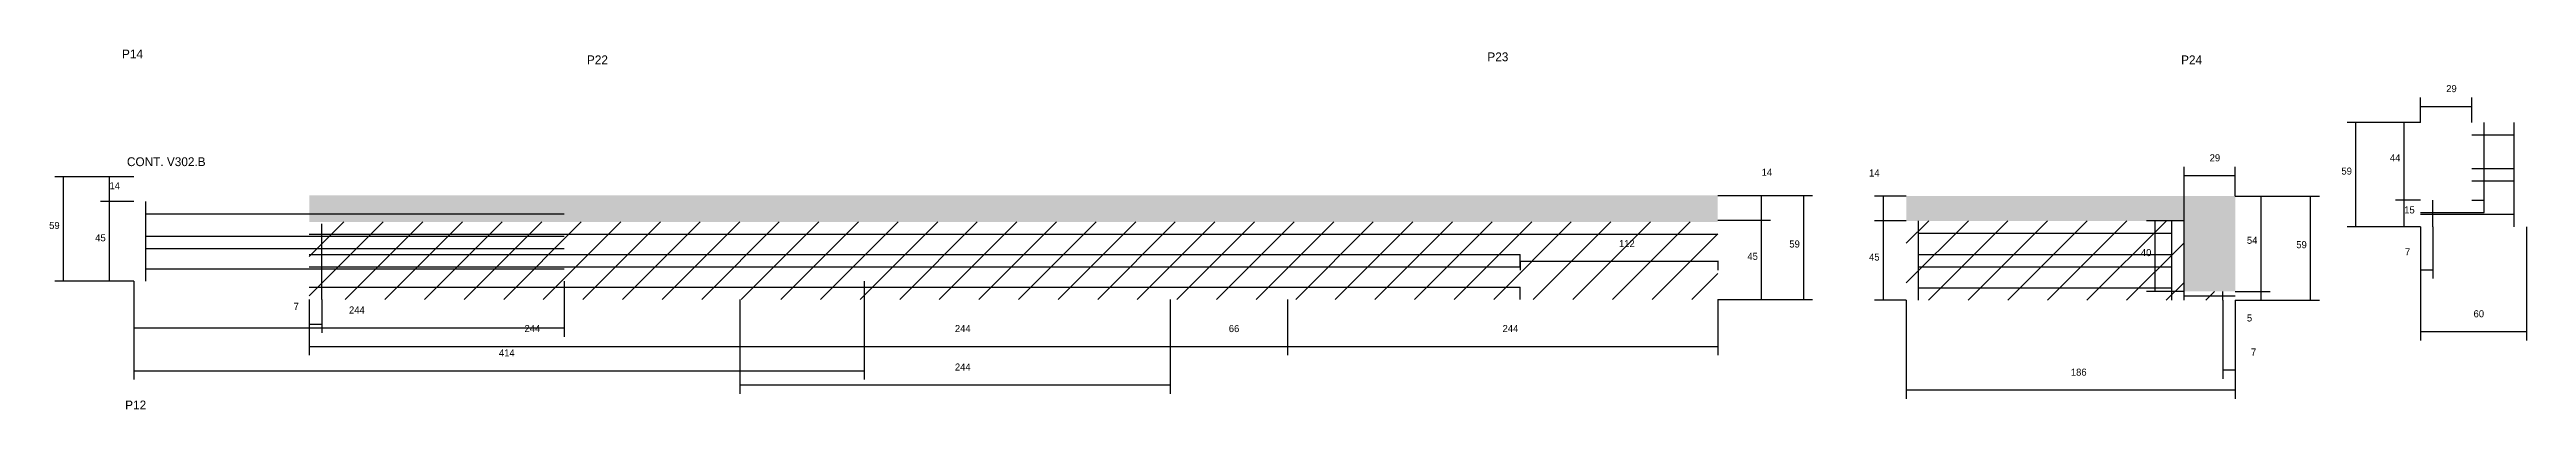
# Model space of a CAD drawing. Header units: metres. Extents: x -2848 to 21926, y -45195 to 1016.
# Drawn here: x 4673 to 6078, y -632 to -428 of the extents above; entities that cross this region are included whole.
import ezdxf

# ---------------------------------------------------------------- set-up
doc = ezdxf.new("R2010")
doc.units = ezdxf.units.M
for name, color, linetype in [('COTA', 241, 'Continuous'), ('NOMENCLATURA', 7, 'Continuous'), ('REAPROVEITAMENTO', 251, 'Continuous'), ('SARR_2.2x7', 40, 'Continuous'), ('SARR_EDITAR', 141, 'Continuous'), ('Texto Seção', 7, 'Continuous')]:
    doc.layers.add(name, color=color, linetype=linetype)

msp = doc.modelspace()

# ---------------------------------------------------------------- texts
at = {"layer": 'COTA'}
for s, p in [('29', (6032.2, -452)), ('29', (5898.1, -491.2)), ('44', (6000.3, -491.2)), ('14', (4707.4, -507)), ('14', (5644.1, -499.4)), ('14', (5705, -499.8)), ('59', (5972.8, -498.7)), ('15', (6008.4, -520.7)), ('59', (4673.2, -529.5)), ('45', (4699.3, -536.5)), ('112', (5563.2, -539.8)), ('45', (5636, -547)), ('59', (5659.8, -540)), ('45', (5705, -547.4)), ('40', (5859.1, -544.9)), ('54', (5919.2, -537.9)), ('59', (5947.2, -540.4)), ('7', (6008.8, -544.5)), ('7', (4811.8, -575.3)), ('244', (4843.2, -577.4)), ('60', (6047.7, -579.5)), ('244', (4942.7, -587.9)), ('244', (5186.7, -587.9)), ('66', (5342, -587.9)), ('244', (5497.2, -587.9)), ('5', (5919.2, -581.9)), ('414', (4928.2, -601.7)), ('7', (5921.5, -601.2)), ('244', (5186.7, -609.7)), ('186', (5819.4, -612.6))]:
    msp.add_text(s, height=4, dxfattribs=at).set_placement(p)
at = {"layer": 'NOMENCLATURA'}
for s, p in [('P14', (4714.5, -432.9)), ('P22', (4978.1, -436.2)), ('P23', (5488.6, -434.5)), ('P24', (5881.9, -436.2)), ('P12', (4716.3, -631.7))]:
    msp.add_text(s, height=5, dxfattribs=at).set_placement(p)
at = {"layer": 'Texto Seção'}
msp.add_text('CONT. V302.B', height=5, dxfattribs=at).set_placement((4717.3, -493.9))

# ---------------------------------------------------------------- hatches: boundary and pattern name
at = {"layer": 'COTA'}
h = msp.add_hatch(dxfattribs=at)
h.set_pattern_fill('AR-CONC', scale=0.03)
h.paths.add_polyline_path([(5619.2, -525.5), (5619.2, -510.5), (5619.2, -510.5), (4820.7, -510.5), (4820.7, -510.5), (4820.7, -525.5), (4820.7, -525.5), (5619.2, -525.5)])
h = msp.add_hatch(dxfattribs=at)
h.set_pattern_fill('AR-CONC', scale=0.03)
h.paths.add_polyline_path([(5726.1, -510.9), (5726.1, -524.9), (5726.1, -524.9), (5883.6, -524.9), (5883.6, -524.9), (5883.6, -564.9), (5883.6, -564.9), (5912.6, -564.9), (5912.6, -564.9), (5912.6, -510.9), (5912.6, -510.9), (5726.1, -510.9)])
at = {"layer": 'REAPROVEITAMENTO'}
h = msp.add_hatch(dxfattribs=at)
h.set_pattern_fill('ANSI31', scale=5)
h.paths.add_polyline_path([(4820.7, -525.5), (4820.7, -569.5), (4820.7, -569.5), (5619.2, -569.5), (5619.2, -569.5), (5619.2, -525.5), (5619.2, -525.5), (4820.7, -525.5)])
h = msp.add_hatch(dxfattribs=at)
h.set_pattern_fill('ANSI31', scale=5)
h.paths.add_polyline_path([(5883.6, -564.9), (5883.6, -524.9), (5883.6, -524.9), (5726.1, -524.9), (5726.1, -524.9), (5726.1, -569.9), (5726.1, -569.9), (5912.6, -569.9), (5912.6, -569.9), (5912.6, -564.9), (5912.6, -564.9), (5883.6, -564.9)])

# ---------------------------------------------------------------- linework, layer by layer
at = {"layer": 'COTA'}
for p, q in [((6017.7, -469.2), (6017.7, -455.1)), ((6017.7, -460.1), (6046.7, -460.1)), ((6046.7, -469.2), (6046.7, -455.1)), ((6017.7, -469.2), (5976, -469.2)), ((5981, -528.2), (5981, -469.2)), ((6017.7, -469.2), (6003.4, -469.2)), ((6008.4, -513.2), (6008.4, -469.2)), ((4721.2, -500), (4676.4, -500)), ((4681.4, -559), (4681.4, -500)), ((4721.2, -500), (4702.4, -500)), ((4707.4, -514), (4707.4, -500)), ((5883.6, -524.9), (5883.6, -494.3)), ((5883.6, -499.3), (5912.6, -499.3)), ((5912.6, -510.9), (5912.6, -494.3)), ((4721.2, -514), (4702.4, -514)), ((4721.2, -514), (4702.4, -514)), ((4707.4, -559), (4707.4, -514)), ((5619.2, -510.5), (5649.1, -510.5)), ((5619.2, -510.5), (5673, -510.5)), ((5644.1, -524.5), (5644.1, -510.5)), ((5668, -569.5), (5668, -510.5)), ((5726.1, -510.9), (5708.1, -510.9)), ((5713.1, -524.9), (5713.1, -510.9)), ((5912.6, -510.9), (5932.3, -510.9)), ((5912.6, -510.9), (5960.3, -510.9)), ((5927.3, -564.9), (5927.3, -510.9)), ((5955.3, -569.9), (5955.3, -510.9)), ((6017.7, -513.2), (6003.4, -513.2)), ((6017.7, -513.2), (6003.4, -513.2)), ((6008.4, -528.2), (6008.4, -513.2)), ((5619.2, -524.5), (5649.1, -524.5)), ((5619.2, -524.5), (5649.1, -524.5)), ((5644.1, -569.5), (5644.1, -524.5)), ((5726.1, -524.9), (5708.1, -524.9)), ((5726.1, -524.9), (5708.1, -524.9)), ((5713.1, -569.9), (5713.1, -524.9)), ((5883.6, -524.9), (5862.2, -524.9)), ((5867.2, -564.9), (5867.2, -524.9)), ((6017.7, -528.2), (5976, -528.2)), ((6017.7, -528.2), (6003.4, -528.2)), ((6017.7, -528.2), (6017.7, -557.6)), ((6017.7, -528.2), (6017.7, -592.6)), ((6024.7, -528.2), (6024.7, -557.6)), ((6077.7, -528.2), (6077.7, -592.6)), ((5507.2, -547.5), (5507.2, -552.8)), ((5619.2, -547.5), (5619.2, -552.8)), ((4721.2, -559), (4676.4, -559)), ((4721.2, -559), (4702.4, -559)), ((4721.2, -559), (4721.2, -590.5)), ((4721.2, -559), (4721.2, -614.8)), ((4965.2, -559), (4965.2, -590.5)), ((5135.2, -559), (5135.2, -614.8)), ((5507.2, -547.8), (5619.2, -547.8)), ((6017.7, -552.6), (6024.7, -552.6)), ((4820.7, -569.5), (4820.7, -601)), ((4820.7, -569.5), (4820.7, -588.4)), ((4827.7, -569.5), (4827.7, -588.4)), ((5064.7, -569.5), (5064.7, -601)), ((5064.7, -569.5), (5064.7, -622.8)), ((5064.7, -569.5), (5064.7, -601)), ((5308.7, -569.5), (5308.7, -622.8)), ((5308.7, -569.5), (5308.7, -601)), ((5308.7, -569.5), (5308.7, -601)), ((5375.2, -569.5), (5375.2, -601)), ((5375.2, -569.5), (5375.2, -601)), ((5619.2, -569.5), (5619.2, -601)), ((5619.2, -569.5), (5649.1, -569.5)), ((5619.2, -569.5), (5673, -569.5)), ((5726.1, -569.9), (5708.1, -569.9)), ((5726.1, -569.9), (5726.1, -625.7)), ((5883.6, -564.9), (5862.2, -564.9)), ((5905.6, -569.9), (5905.6, -614.3)), ((5912.6, -564.9), (5932.3, -564.9)), ((5912.6, -564.9), (5932.3, -564.9)), ((5912.6, -569.9), (5912.6, -625.7)), ((5912.6, -569.9), (5932.3, -569.9)), ((5912.6, -569.9), (5960.3, -569.9)), ((5912.6, -569.9), (5912.6, -614.3)), ((5927.3, -569.9), (5927.3, -564.9)), ((4721.2, -585.5), (4965.2, -585.5)), ((4820.7, -583.4), (4827.7, -583.4)), ((6017.7, -587.6), (6077.7, -587.6)), ((4820.7, -596), (5064.7, -596)), ((5064.7, -596), (5308.7, -596)), ((5308.7, -596), (5375.2, -596)), ((5375.2, -596), (5619.2, -596)), ((4721.2, -609.8), (5135.2, -609.8)), ((5064.7, -617.8), (5308.7, -617.8)), ((5905.6, -609.3), (5912.6, -609.3)), ((5726.1, -620.7), (5912.6, -620.7))]:
    msp.add_line(p, q, dxfattribs=at)
at = {"layer": 'SARR_2.2x7'}
for p, q in [((6046.7, -476.2), (6070.7, -476.2)), ((6053.7, -513.2), (6053.7, -469.2)), ((6070.7, -528.2), (6070.7, -469.2)), ((6046.7, -495.2), (6070.7, -495.2)), ((6046.7, -502.2), (6070.7, -502.2)), ((4728.1, -559), (4728.1, -514)), ((6024.7, -528.2), (6024.7, -513.2)), ((6046.7, -513.2), (6053.7, -513.2)), ((6053.7, -520.2), (6053.7, -513.2)), ((4728.1, -521), (4965.2, -521)), ((4728.1, -533.5), (4965.2, -533.5)), ((4820.7, -532.5), (5064.7, -532.5)), ((4827.7, -569.5), (4827.7, -526.5)), ((5064.7, -532.5), (5308.7, -532.5)), ((5308.7, -532.5), (5375.2, -532.5)), ((5375.2, -532.5), (5619.2, -532.5)), ((5733.1, -569.9), (5733.1, -524.9)), ((5733.1, -531.9), (5876.6, -531.9)), ((5876.6, -569.9), (5876.6, -524.9)), ((5883.6, -569.9), (5883.6, -524.9)), ((6017.7, -520.2), (6053.7, -520.2)), ((6017.7, -521.2), (6070.7, -521.2)), ((4728.1, -540.5), (4965.2, -540.5)), ((4820.7, -544), (5064.7, -544)), ((5064.7, -544), (5308.7, -544)), ((5308.7, -544), (5375.2, -544)), ((5375.2, -544), (5507.2, -544)), ((5507.2, -551), (5507.2, -544)), ((5733.1, -543.9), (5876.6, -543.9)), ((4728.1, -552), (4965.2, -552)), ((4820.7, -551), (5064.7, -551)), ((5064.7, -551), (5308.7, -551)), ((5308.7, -551), (5375.2, -551)), ((5375.2, -551), (5507.2, -551)), ((5733.1, -550.9), (5876.6, -550.9)), ((4820.7, -562.5), (5064.7, -562.5)), ((5064.7, -562.5), (5308.7, -562.5)), ((5308.7, -562.5), (5375.2, -562.5)), ((5375.2, -562.5), (5507.2, -562.5)), ((5507.2, -569.5), (5507.2, -562.5)), ((5733.1, -562.9), (5876.6, -562.9)), ((5905.6, -569.9), (5905.6, -564.9))]:
    msp.add_line(p, q, dxfattribs=at)
at = {"layer": 'SARR_EDITAR'}
msp.add_line((5883.6, -567.4), (5912.6, -567.4), dxfattribs=at)

msp.set_redraw_order([(e.dxf.handle, doc.entitydb.next_handle()) for e in msp.query("TEXT MTEXT ATTDEF DIMENSION ARC_DIMENSION")])  # texts and dimensions are drawn at this point

doc.saveas('drawing.dxf')
